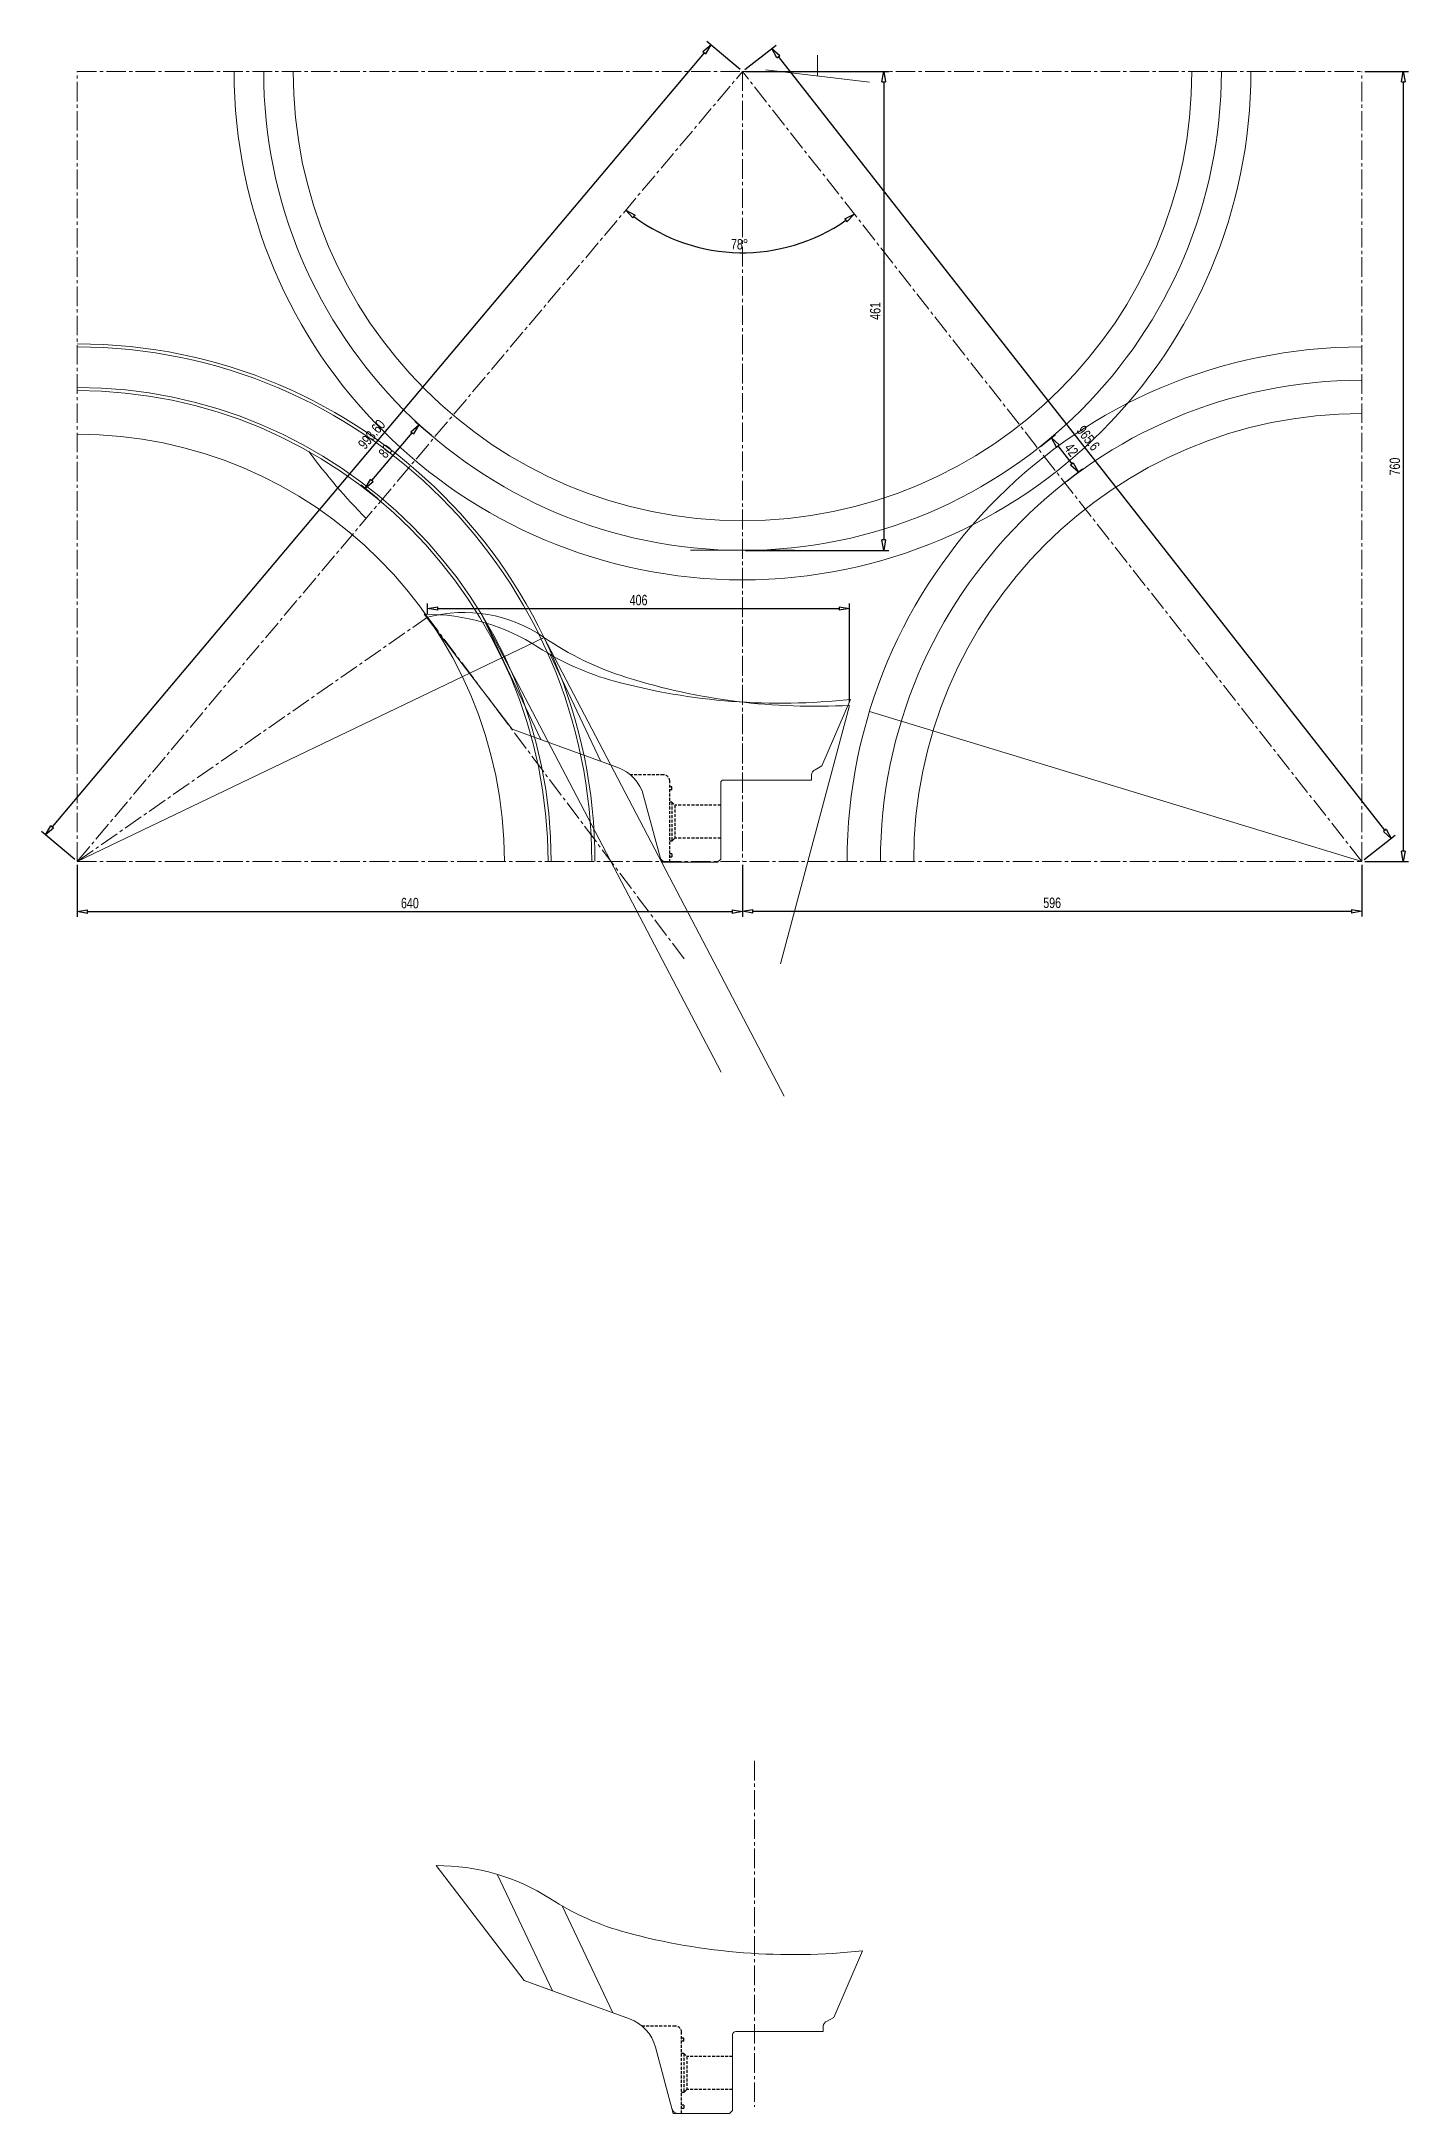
# Model space of a CAD drawing. Header units: millimetres. Extents: x 135002 to 160744, y 22203 to 27033.
# Drawn here: x 159429 to 160744, y 22697 to 24691 of the extents above; entities that cross this region are included whole.
import ezdxf

# ---------------------------------------------------------------- set-up
doc = ezdxf.new("R2010")
doc.units = ezdxf.units.MM
doc.header["$LTSCALE"] = 25
doc.linetypes.add('CENTER2', pattern=[1.125, 0.75, -0.125, 0.125, -0.125])
doc.linetypes.add('HIDDEN', pattern=[0.375, 0.25, -0.125])
doc.layers.get('0').update_dxf_attribs({"linetype": 'CONTINUOUS'})
doc.layers.get('Defpoints').update_dxf_attribs({"linetype": 'CONTINUOUS'})
for name, color, linetype, lineweight in [('04 DIMENSION', 7, 'CONTINUOUS', 18), ('cen line', 1, 'CENTER2', 13), ('main', 7, 'CONTINUOUS', 30)]:
    doc.layers.add(name, color=color, linetype=linetype, lineweight=lineweight)
doc.styles.add('DIM-1', font='swisscl.ttf')
doc.dimstyles.new('DIM-1', dxfattribs={"dimscale": 5, "dimtxt": 2, "dimasz": 2, "dimexe": 1, "dimexo": 0.6, "dimgap": 0.6, "dimtad": 1, "dimdec": 0, "dimzin": 0, "dimdsep": 46, "dimtxsty": 'DIM-1', "dimblk": 'CLOSEDBLANK', "dimcen": 0, "dimclrd": 8, "dimclre": 8, "dimclrt": 6, "dimadec": 0, "dimazin": 0, "dimtfac": 1, "dimtdec": 0, "dimtmove": 1, "dimatfit": 0, "dimfxl": 1, "dimtolj": 1, "dimtzin": 0, "dimarcsym": 1})

msp = doc.modelspace()

# ---------------------------------------------------------------- blocks, each defined once
blk = doc.blocks.new('_ClosedBlank')
at = {"color": 0, "linetype": 'ByBlock', "lineweight": -2}
for p, q in [((-1, 0.17), (0, 0)), ((-1, 0.17), (-1, -0.17)), ((0, 0), (-1, -0.17))]:
    blk.add_line(p, q, dxfattribs=at)
blk = doc.blocks.new('*D749')
at = {"layer": '04 DIMENSION', "color": 8, "linetype": 'Continuous', "lineweight": -2, "transparency": 16777216}
for p, q in [((159804, 24311.3), (159787.8, 24324.9)), ((159752.5, 24250.1), (159736.3, 24263.7))]:
    blk.add_line(p, q, dxfattribs=at)
at = {"layer": '04 DIMENSION', "color": 8, "lineweight": -2, "transparency": 16777216}
blk.add_line((159746.5, 24268.1), (159785.2, 24314), dxfattribs=at)
at = {"layer": 'Defpoints', "color": 0, "transparency": 16777216}
for p in [(159791.6, 24321.7), (159806.3, 24309.3), (159754.8, 24248.1)]:
    blk.add_point(p, dxfattribs=at)
at = {"layer": '04 DIMENSION', "color": 8, "lineweight": -2, "transparency": 16777216, "xscale": 10, "yscale": 10, "zscale": 10}
for p, rotation in [((159791.6, 24321.7), 49.89768101779119), ((159740.1, 24260.5), 229.8976810177912)]:
    blk.add_blockref('_ClosedBlank', p, dxfattribs=dict(at, rotation=rotation))
at = {"layer": '04 DIMENSION', "color": 6, "transparency": 16777216, "insert": (159759.6, 24296.3), "char_height": 10, "attachment_point": 5, "rotation": 49.8977, "style": 'DIM-1'}
blk.add_mtext('\\A1;80', dxfattribs=at)
blk = doc.blocks.new('*D750')
at = {"layer": '04 DIMENSION', "color": 8, "lineweight": -2, "transparency": 16777216}
blk.add_line((160066, 24679.7), (159438.9, 23935), dxfattribs=at)
at = {"layer": '04 DIMENSION', "color": 8, "linetype": 'Continuous', "lineweight": -2, "transparency": 16777216}
for p, q in [((160100.7, 24663.6), (160068.7, 24690.5)), ((159460.7, 23903.6), (159428.6, 23930.5))]:
    blk.add_line(p, q, dxfattribs=at)
at = {"layer": 'Defpoints', "color": 0, "transparency": 16777216}
for p in [(160103, 24661.6), (159432.5, 23927.3), (159463, 23901.6)]:
    blk.add_point(p, dxfattribs=at)
at = {"layer": '04 DIMENSION', "color": 8, "lineweight": -2, "transparency": 16777216, "xscale": 10, "yscale": 10, "zscale": 10}
for p, rotation in [((160072.5, 24687.3), 49.89768101778954), ((159432.5, 23927.3), 229.8976810177896)]:
    blk.add_blockref('_ClosedBlank', p, dxfattribs=dict(at, rotation=rotation))
at = {"layer": '04 DIMENSION', "color": 6, "transparency": 16777216, "insert": (159746.3, 24312.6), "char_height": 10, "attachment_point": 5, "rotation": 49.8977, "style": 'DIM-1'}
blk.add_mtext('\\A1;993.60', dxfattribs=at)
blk = doc.blocks.new('*D751')
at = {"layer": '04 DIMENSION', "color": 8, "linetype": 'Continuous', "lineweight": -2, "transparency": 16777216}
for p, q in [((159463, 23898.6), (159463, 23848.5)), ((160103, 23898.6), (160103, 23848.5))]:
    blk.add_line(p, q, dxfattribs=at)
at = {"layer": '04 DIMENSION', "color": 8, "lineweight": -2, "transparency": 16777216}
blk.add_line((159473, 23853.5), (160093, 23853.5), dxfattribs=at)
at = {"layer": 'Defpoints', "color": 0, "transparency": 16777216}
for p in [(159463, 23901.6), (160103, 23901.6), (160103, 23853.5)]:
    blk.add_point(p, dxfattribs=at)
at = {"layer": '04 DIMENSION', "color": 8, "lineweight": -2, "transparency": 16777216, "xscale": 10, "yscale": 10, "zscale": 10, "rotation": 180}
blk.add_blockref('_ClosedBlank', (159463, 23853.5), dxfattribs=at)
at = {"layer": '04 DIMENSION', "color": 8, "lineweight": -2, "transparency": 16777216, "xscale": 10, "yscale": 10, "zscale": 10}
blk.add_blockref('_ClosedBlank', (160103, 23853.5), dxfattribs=at)
at = {"layer": '04 DIMENSION', "color": 6, "transparency": 16777216, "insert": (159783, 23861.6), "char_height": 10, "attachment_point": 5, "style": 'DIM-1'}
blk.add_mtext('\\A1;640', dxfattribs=at)
blk = doc.blocks.new('*D752')
at = {"layer": '04 DIMENSION', "color": 8, "linetype": 'Continuous', "lineweight": -2, "transparency": 16777216}
for p, q in [((160103, 23898.6), (160103, 23848.8)), ((160698.6, 23898.6), (160698.6, 23848.8))]:
    blk.add_line(p, q, dxfattribs=at)
at = {"layer": '04 DIMENSION', "color": 8, "lineweight": -2, "transparency": 16777216}
blk.add_line((160113, 23853.8), (160688.6, 23853.8), dxfattribs=at)
at = {"layer": 'Defpoints', "color": 0, "transparency": 16777216}
for p in [(160103, 23901.6), (160698.6, 23901.6), (160698.6, 23853.8)]:
    blk.add_point(p, dxfattribs=at)
at = {"layer": '04 DIMENSION', "color": 8, "lineweight": -2, "transparency": 16777216, "xscale": 10, "yscale": 10, "zscale": 10, "rotation": 180}
blk.add_blockref('_ClosedBlank', (160103, 23853.8), dxfattribs=at)
at = {"layer": '04 DIMENSION', "color": 8, "lineweight": -2, "transparency": 16777216, "xscale": 10, "yscale": 10, "zscale": 10}
blk.add_blockref('_ClosedBlank', (160698.6, 23853.8), dxfattribs=at)
at = {"layer": '04 DIMENSION', "color": 6, "transparency": 16777216, "insert": (160400.8, 23861.9), "char_height": 10, "attachment_point": 5, "style": 'DIM-1'}
blk.add_mtext('\\A1;596', dxfattribs=at)
blk = doc.blocks.new('*D753')
at = {"layer": '04 DIMENSION', "color": 8, "linetype": 'Continuous', "lineweight": -2, "transparency": 16777216}
for p, q in [((160389.5, 24301), (160404, 24312.3)), ((160415.4, 24267.9), (160429.9, 24279.3))]:
    blk.add_line(p, q, dxfattribs=at)
at = {"layer": '04 DIMENSION', "color": 8, "lineweight": -2, "transparency": 16777216}
blk.add_line((160406.2, 24301.4), (160419.8, 24284.1), dxfattribs=at)
at = {"layer": 'Defpoints', "color": 0, "transparency": 16777216}
for p in [(160387.1, 24299.1), (160413, 24266), (160426, 24276.2)]:
    blk.add_point(p, dxfattribs=at)
at = {"layer": '04 DIMENSION', "color": 8, "lineweight": -2, "transparency": 16777216, "xscale": 10, "yscale": 10, "zscale": 10}
for p, rotation in [((160400.1, 24309.3), 128.0869636979724), ((160426, 24276.2), 308.0869636979723)]:
    blk.add_blockref('_ClosedBlank', p, dxfattribs=dict(at, rotation=rotation))
at = {"layer": '04 DIMENSION', "color": 6, "transparency": 16777216, "insert": (160419.3, 24297.7), "char_height": 10, "attachment_point": 5, "rotation": 308.087, "style": 'DIM-1'}
blk.add_mtext('\\A1;42', dxfattribs=at)
blk = doc.blocks.new('*D754')
at = {"layer": '04 DIMENSION', "color": 8, "linetype": 'Continuous', "lineweight": -2, "transparency": 16777216}
for p, q in [((160105.3, 24663.5), (160135.3, 24686.9)), ((160701, 23903.5), (160730.9, 23926.9))]:
    blk.add_line(p, q, dxfattribs=at)
at = {"layer": '04 DIMENSION', "color": 8, "lineweight": -2, "transparency": 16777216}
blk.add_line((160720.8, 23931.7), (160137.5, 24676), dxfattribs=at)
at = {"layer": 'Defpoints', "color": 0, "transparency": 16777216}
for p in [(160131.3, 24683.8), (160103, 24661.6), (160698.6, 23901.6)]:
    blk.add_point(p, dxfattribs=at)
at = {"layer": '04 DIMENSION', "color": 8, "lineweight": -2, "transparency": 16777216, "xscale": 10, "yscale": 10, "zscale": 10}
for p, rotation in [((160131.3, 24683.8), 128.086963697983), ((160727, 23923.8), 308.086963697983)]:
    blk.add_blockref('_ClosedBlank', p, dxfattribs=dict(at, rotation=rotation))
at = {"layer": '04 DIMENSION', "color": 6, "transparency": 16777216, "insert": (160435.5, 24308.9), "char_height": 10, "attachment_point": 5, "rotation": 308.087, "style": 'DIM-1'}
blk.add_mtext('\\A1;965.6', dxfattribs=at)
blk = doc.blocks.new('*D755')
at = {"layer": '04 DIMENSION', "color": 8, "linetype": 'Continuous', "lineweight": -2, "transparency": 16777216}
for p, q in [((160701.6, 24661.6), (160743.6, 24661.6)), ((160701.6, 23901.6), (160743.6, 23901.6))]:
    blk.add_line(p, q, dxfattribs=at)
at = {"layer": '04 DIMENSION', "color": 8, "lineweight": -2, "transparency": 16777216}
blk.add_line((160738.6, 24651.6), (160738.6, 23911.6), dxfattribs=at)
at = {"layer": 'Defpoints', "color": 0, "transparency": 16777216}
for p in [(160698.6, 24661.6), (160698.6, 23901.6), (160738.6, 23901.6)]:
    blk.add_point(p, dxfattribs=at)
at = {"layer": '04 DIMENSION', "color": 8, "lineweight": -2, "transparency": 16777216, "xscale": 10, "yscale": 10, "zscale": 10}
for p, rotation in [((160738.6, 24661.6), 90), ((160738.6, 23901.6), 270)]:
    blk.add_blockref('_ClosedBlank', p, dxfattribs=dict(at, rotation=rotation))
at = {"layer": '04 DIMENSION', "color": 6, "transparency": 16777216, "insert": (160730.5, 24281.6), "char_height": 10, "attachment_point": 5, "rotation": 90, "style": 'DIM-1'}
blk.add_mtext('\\A1;760', dxfattribs=at)
blk = doc.blocks.new('*D757')
at = {"layer": '04 DIMENSION', "color": 8, "linetype": 'Continuous', "lineweight": -2, "transparency": 16777216}
for p, q in [((160106, 24661.6), (160243.8, 24661.6)), ((160106, 24201), (160243.8, 24201))]:
    blk.add_line(p, q, dxfattribs=at)
at = {"layer": '04 DIMENSION', "color": 8, "lineweight": -2, "transparency": 16777216}
blk.add_line((160238.8, 24651.6), (160238.8, 24211), dxfattribs=at)
at = {"layer": 'Defpoints', "color": 0, "transparency": 16777216}
for p in [(160103, 24661.6), (160103, 24201), (160238.8, 24201)]:
    blk.add_point(p, dxfattribs=at)
at = {"layer": '04 DIMENSION', "color": 8, "lineweight": -2, "transparency": 16777216, "xscale": 10, "yscale": 10, "zscale": 10}
for p, rotation in [((160238.8, 24661.6), 90), ((160238.8, 24201), 270)]:
    blk.add_blockref('_ClosedBlank', p, dxfattribs=dict(at, rotation=rotation))
at = {"layer": '04 DIMENSION', "color": 6, "transparency": 16777216, "insert": (160230.7, 24431.3), "char_height": 10, "attachment_point": 5, "rotation": 90, "style": 'DIM-1'}
blk.add_mtext('\\A1;461', dxfattribs=at)
blk = doc.blocks.new('*D759')
at = {"layer": '04 DIMENSION', "color": 8, "lineweight": -2, "transparency": 16777216}
blk.add_arc((160103, 24661.6), 174.3, 233.1848, 304.7999, dxfattribs=at)
at = {"layer": 'Defpoints', "color": 0, "transparency": 16777216}
for p in [(160103, 24661.6), (160103, 24661.6), (160060.7, 24492.5), (159463, 23901.6), (160698.6, 23901.6)]:
    blk.add_point(p, dxfattribs=at)
at = {"layer": '04 DIMENSION', "color": 8, "lineweight": -2, "transparency": 16777216, "xscale": 10, "yscale": 10, "zscale": 10}
for p, rotation in [((159990.7, 24528.3), 141.5412227131272), ((160210.5, 24524.4), 36.44342200264281)]:
    blk.add_blockref('_ClosedBlank', p, dxfattribs=dict(at, rotation=rotation))
at = {"layer": '04 DIMENSION', "color": 6, "transparency": 16777216, "insert": (160100.1, 24495.4), "char_height": 10, "attachment_point": 5, "rotation": 358.9923, "style": 'DIM-1'}
blk.add_mtext('\\A1;78°', dxfattribs=at)
blk = doc.blocks.new('*D760')
at = {"layer": '04 DIMENSION', "color": 8, "linetype": 'Continuous', "lineweight": -2, "transparency": 16777216}
for p, q in [((159800, 24139.8), (159800, 24150)), ((160206, 24054.9), (160206, 24150))]:
    blk.add_line(p, q, dxfattribs=at)
at = {"layer": '04 DIMENSION', "color": 8, "lineweight": -2, "transparency": 16777216}
blk.add_line((159810, 24145), (160196, 24145), dxfattribs=at)
at = {"layer": 'Defpoints', "color": 0, "transparency": 16777216}
for p in [(160206, 24145), (159800, 24136.8), (160206, 24051.9)]:
    blk.add_point(p, dxfattribs=at)
at = {"layer": '04 DIMENSION', "color": 8, "lineweight": -2, "transparency": 16777216, "xscale": 10, "yscale": 10, "zscale": 10, "rotation": 180}
blk.add_blockref('_ClosedBlank', (159800, 24145), dxfattribs=at)
at = {"layer": '04 DIMENSION', "color": 8, "lineweight": -2, "transparency": 16777216, "xscale": 10, "yscale": 10, "zscale": 10}
blk.add_blockref('_ClosedBlank', (160206, 24145), dxfattribs=at)
at = {"layer": '04 DIMENSION', "color": 6, "transparency": 16777216, "insert": (160003, 24153.1), "char_height": 10, "attachment_point": 5, "style": 'DIM-1'}
blk.add_mtext('\\A1;406', dxfattribs=at)

# ---------------------------------------------------------------- dimensions: what is measured, and where the dimension line sits
at = {"layer": '04 DIMENSION'}
for p1, p2, distance, override, picture, middle in [((160102.983, 24661.632), (159462.951, 23901.632), -39.871, {"dimdec": 2}, '*D750', (159746.253, 24312.551)), ((160698.62, 23901.632), (160102.983, 24661.632), -36.013, {"dimdec": 1}, '*D754', (160435.539, 24308.856))]:
    dim = msp.add_aligned_dim(p1=p1, p2=p2, distance=distance, dimstyle='DIM-1', override=override, dxfattribs=at)
    dim.commit()
    dim.dimension.update_dxf_attribs({"geometry": picture, "text_midpoint": middle})
dim = msp.add_angular_dim_2l(base=(160060.693, 24492.509), line1=((160698.62, 23901.632), (160102.983, 24661.632)), line2=((159462.951, 23901.632), (160102.983, 24661.632)), dimstyle='DIM-1', dxfattribs=at)
dim.commit()
dim.dimension.update_dxf_attribs({"geometry": '*D759', "text_midpoint": (160100.06, 24495.449)})
for base, p1, p2, picture, middle in [((160238.849, 24201.032), (160102.983, 24661.632), (160102.983, 24201.032), '*D757', (160230.728, 24431.332)), ((160738.624, 23901.632), (160698.62, 24661.632), (160698.62, 23901.632), '*D755', (160730.503, 24281.632))]:
    dim = msp.add_linear_dim(base=base, p1=p1, p2=p2, angle=90, dimstyle='DIM-1', dxfattribs=at)
    dim.commit()
    dim.dimension.update_dxf_attribs({"geometry": picture, "text_midpoint": middle})
for p1, p2, distance, picture, middle in [((159754.753, 24248.129), (159806.286, 24309.321), 19.166, '*D749', (159759.648, 24296.302)), ((160387.108, 24299.105), (160413.016, 24266.048), 16.467, '*D753', (160419.335, 24297.681))]:
    dim = msp.add_aligned_dim(p1=p1, p2=p2, distance=distance, dimstyle='DIM-1', dxfattribs=at)
    dim.commit()
    dim.dimension.update_dxf_attribs({"geometry": picture, "text_midpoint": middle})
for base, p1, p2, picture, middle in [((160206.029, 24144.981), (159800.043, 24136.77), (160206.029, 24051.895), '*D760', (160003.036, 24153.102)), ((160102.983, 23853.478), (159462.951, 23901.632), (160102.983, 23901.632), '*D751', (159782.967, 23861.6)), ((160698.62, 23853.761), (160102.983, 23901.632), (160698.62, 23901.632), '*D752', (160400.802, 23861.882))]:
    dim = msp.add_linear_dim(base=base, p1=p1, p2=p2, dimstyle='DIM-1', dxfattribs=at)
    dim.commit()
    dim.dimension.update_dxf_attribs({"geometry": picture, "text_midpoint": middle})

# ---------------------------------------------------------------- linework, layer by layer
at = {"layer": '04 DIMENSION'}
for p, q in [((160175.257, 24657.311), (160175.257, 24677.243)), ((160225.257, 24651.311), (160125.257, 24663.311)), ((160052.983, 24201.032), (160152.983, 24201.032)), ((160082.555, 23699.108), (159851.419, 24140.467)), ((159462.951, 23901.632), (159912.109, 24117.224)), ((160142.946, 23675.963), (159911.81, 24117.323)), ((160139.539, 23803.127), (160206.029, 24051.895)), ((160225.159, 24046.059), (160698.62, 23901.632))]:
    msp.add_line(p, q, dxfattribs=at)
at = {"layer": '04 DIMENSION', "color": 11, "true_color": 0xf27172}
for p, q in [((159881.532, 24029.052), (159796.852, 24139.497)), ((159855.714, 24131.19), (159908.931, 24019.079)), ((159918.035, 24100.789), (159966.824, 23998.008)), ((160206.949, 24057.637), (160179.248, 23993.571)), ((159982.909, 23992.154), (159881.532, 24029.052)), ((160084.983, 23980.032), (160169.258, 23980.032)), ((160169.258, 23985.032), (160169.258, 23980.032)), ((160173.011, 23989.874), (160179.248, 23993.571)), ((160007.865, 23964.919), (160024.983, 23901.032)), ((160081.983, 23977.032), (160081.983, 23904.032)), ((160078.983, 23901.032), (160024.983, 23901.032)), ((160081.983, 23904.032), (160078.983, 23901.032)), ((159892.946, 22825.297), (159808.266, 22935.743)), ((159867.128, 22927.435), (159920.345, 22815.325)), ((159929.449, 22897.035), (159978.237, 22794.254)), ((160218.363, 22853.883), (160190.662, 22789.816)), ((159994.323, 22788.399), (159892.946, 22825.297)), ((160184.425, 22786.119), (160190.662, 22789.816)), ((160093.397, 22773.277), (160093.397, 22700.277)), ((160096.397, 22776.277), (160180.671, 22776.277)), ((160180.671, 22781.277), (160180.671, 22776.277)), ((160019.279, 22761.164), (160036.397, 22697.277)), ((160090.397, 22697.277), (160036.397, 22697.277)), ((160093.397, 22700.277), (160090.397, 22697.277))]:
    msp.add_line(p, q, dxfattribs=at)
at = {"layer": '04 DIMENSION', "color": 85, "true_color": 0x58ba48}
for centre, radius, start, end in [((160102.983, 24661.632), 489, 180, 0), ((160102.983, 24661.632), 432.2, 180, 0), ((159462.951, 23901.632), 498, 0, 90), ((159462.951, 23901.632), 495, 0, 90), ((160698.62, 23901.632), 495, 90, 180), ((160698.62, 23901.632), 431, 90, 180), ((159462.951, 23901.632), 411, 0, 90)]:
    msp.add_arc(centre, radius, start, end, dxfattribs=at)
at = {"layer": '04 DIMENSION', "color": 30, "true_color": 0xf8991e}
for centre, radius, start, end in [((160102.983, 24661.632), 460.6, 180, 0), ((159462.951, 23901.632), 456, 0, 90), ((160698.62, 23901.632), 463, 90, 180), ((159462.951, 23901.632), 453, 0, 90)]:
    msp.add_arc(centre, radius, start, end, dxfattribs=at)
at = {"layer": '04 DIMENSION'}
for centre, radius, start, end in [((160172.899, 24657.594), 606.605, 216.590703, 224.593249), ((159834.848, 24005.299), 136, 55.592597, 104.827874), ((160081.22, 24365.017), 300, 235.592597, 252.601638), ((160172.899, 24657.594), 606.605, 252.601638, 273.13081)]:
    msp.add_arc(centre, radius, start, end, dxfattribs=at)
at = {"layer": '04 DIMENSION', "color": 11, "true_color": 0xf27172}
for centre, radius, start, end in [((159798.784, 23940.506), 199, 57.154662, 90.556299), ((160047.734, 24326.13), 260, 237.154662, 254.885533), ((160139.673, 24666.532), 612.6, 254.885533, 276.304917), ((159969.228, 23954.566), 40, 15, 70), ((160084.983, 23977.032), 3, 90, 180), ((160174.258, 23985.032), 5, 104.439442, 180), ((160029.587, 23907.032), 6, 195, 270), ((159810.198, 22736.752), 199, 57.154662, 90.556299), ((160059.148, 23122.375), 260, 237.154662, 254.885533), ((160151.087, 23462.778), 612.6, 254.885533, 276.304917), ((159980.642, 22750.811), 40, 15, 70), ((160185.671, 22781.277), 5, 104.439442, 180), ((160096.397, 22773.277), 3, 90, 180), ((160041.001, 22703.277), 6, 195, 270)]:
    msp.add_arc(centre, radius, start, end, dxfattribs=at)
at = {"layer": 'cen line'}
for p, q in [((159462.951, 23901.632), (160102.983, 24661.632)), ((159462.951, 23901.632), (159462.951, 24661.632)), ((159462.951, 24661.632), (160698.62, 24661.632)), ((160102.983, 24661.632), (160102.983, 23901.632)), ((160698.62, 23901.632), (160102.983, 24661.632)), ((160698.62, 23901.632), (160698.62, 24661.632)), ((160102.983, 24240.276), (160102.983, 23907.632)), ((159462.951, 23901.632), (159800.043, 24136.77)), ((160046.803, 23808.09), (159800.043, 24136.77)), ((159462.951, 23901.632), (160698.62, 23901.632)), ((160114.397, 23036.521), (160114.397, 22703.877))]:
    msp.add_line(p, q, dxfattribs=at)
at = {"layer": 'main', "color": 11, "linetype": 'HIDDEN', "ltscale": 0.45, "true_color": 0xf27172}
for p, q in [((160026.983, 23985.032), (159995.148, 23985.032)), ((160026.983, 23985.032), (159995.148, 23985.032)), ((160032.983, 23901.032), (160032.983, 23979.032)), ((160034.983, 23973.603), (160032.983, 23973.603)), ((160034.983, 23970.603), (160032.983, 23970.603)), ((160034.983, 23970.603), (160034.983, 23973.603)), ((160034.981, 23958.782), (160032.983, 23958.782)), ((160034.981, 23958.782), (160034.981, 23921.282)), ((160034.981, 23958.782), (160037.981, 23955.782)), ((160081.983, 23955.782), (160037.981, 23955.782)), ((160037.981, 23955.782), (160037.981, 23924.282)), ((160034.981, 23921.282), (160032.983, 23921.282)), ((160037.981, 23924.282), (160034.981, 23921.282)), ((160034.981, 23921.282), (160037.981, 23924.282)), ((160081.983, 23924.282), (160037.981, 23924.282)), ((160034.983, 23908.961), (160032.983, 23908.961)), ((160034.983, 23905.961), (160032.983, 23905.961)), ((160034.983, 23908.961), (160034.983, 23905.961)), ((160038.397, 22781.277), (160006.562, 22781.277)), ((160038.397, 22781.277), (160006.562, 22781.277)), ((160044.397, 22697.277), (160044.397, 22775.277)), ((160046.397, 22769.849), (160044.397, 22769.849)), ((160046.397, 22766.849), (160044.397, 22766.849)), ((160046.397, 22766.849), (160046.397, 22769.849)), ((160046.395, 22755.027), (160044.397, 22755.027)), ((160046.395, 22755.027), (160046.395, 22717.527)), ((160046.395, 22755.027), (160049.395, 22752.027)), ((160093.397, 22752.027), (160049.395, 22752.027)), ((160049.395, 22752.027), (160049.395, 22720.527)), ((160046.395, 22717.527), (160044.397, 22717.527)), ((160046.397, 22705.207), (160044.397, 22705.207)), ((160049.395, 22720.527), (160046.395, 22717.527)), ((160046.395, 22717.527), (160049.395, 22720.527)), ((160046.397, 22705.207), (160046.397, 22702.207)), ((160093.397, 22720.527), (160049.395, 22720.527)), ((160046.397, 22702.207), (160044.397, 22702.207))]:
    msp.add_line(p, q, dxfattribs=at)
for centre in [(160026.983, 23979.032), (160026.983, 23979.032), (160038.397, 22775.277), (160038.397, 22775.277)]:
    msp.add_arc(centre, 6, 0, 90, dxfattribs=at)

msp.set_redraw_order([(e.dxf.handle, doc.entitydb.next_handle()) for e in msp.query("TEXT MTEXT ATTDEF DIMENSION ARC_DIMENSION")])  # texts and dimensions are drawn at this point

doc.saveas('drawing.dxf')
